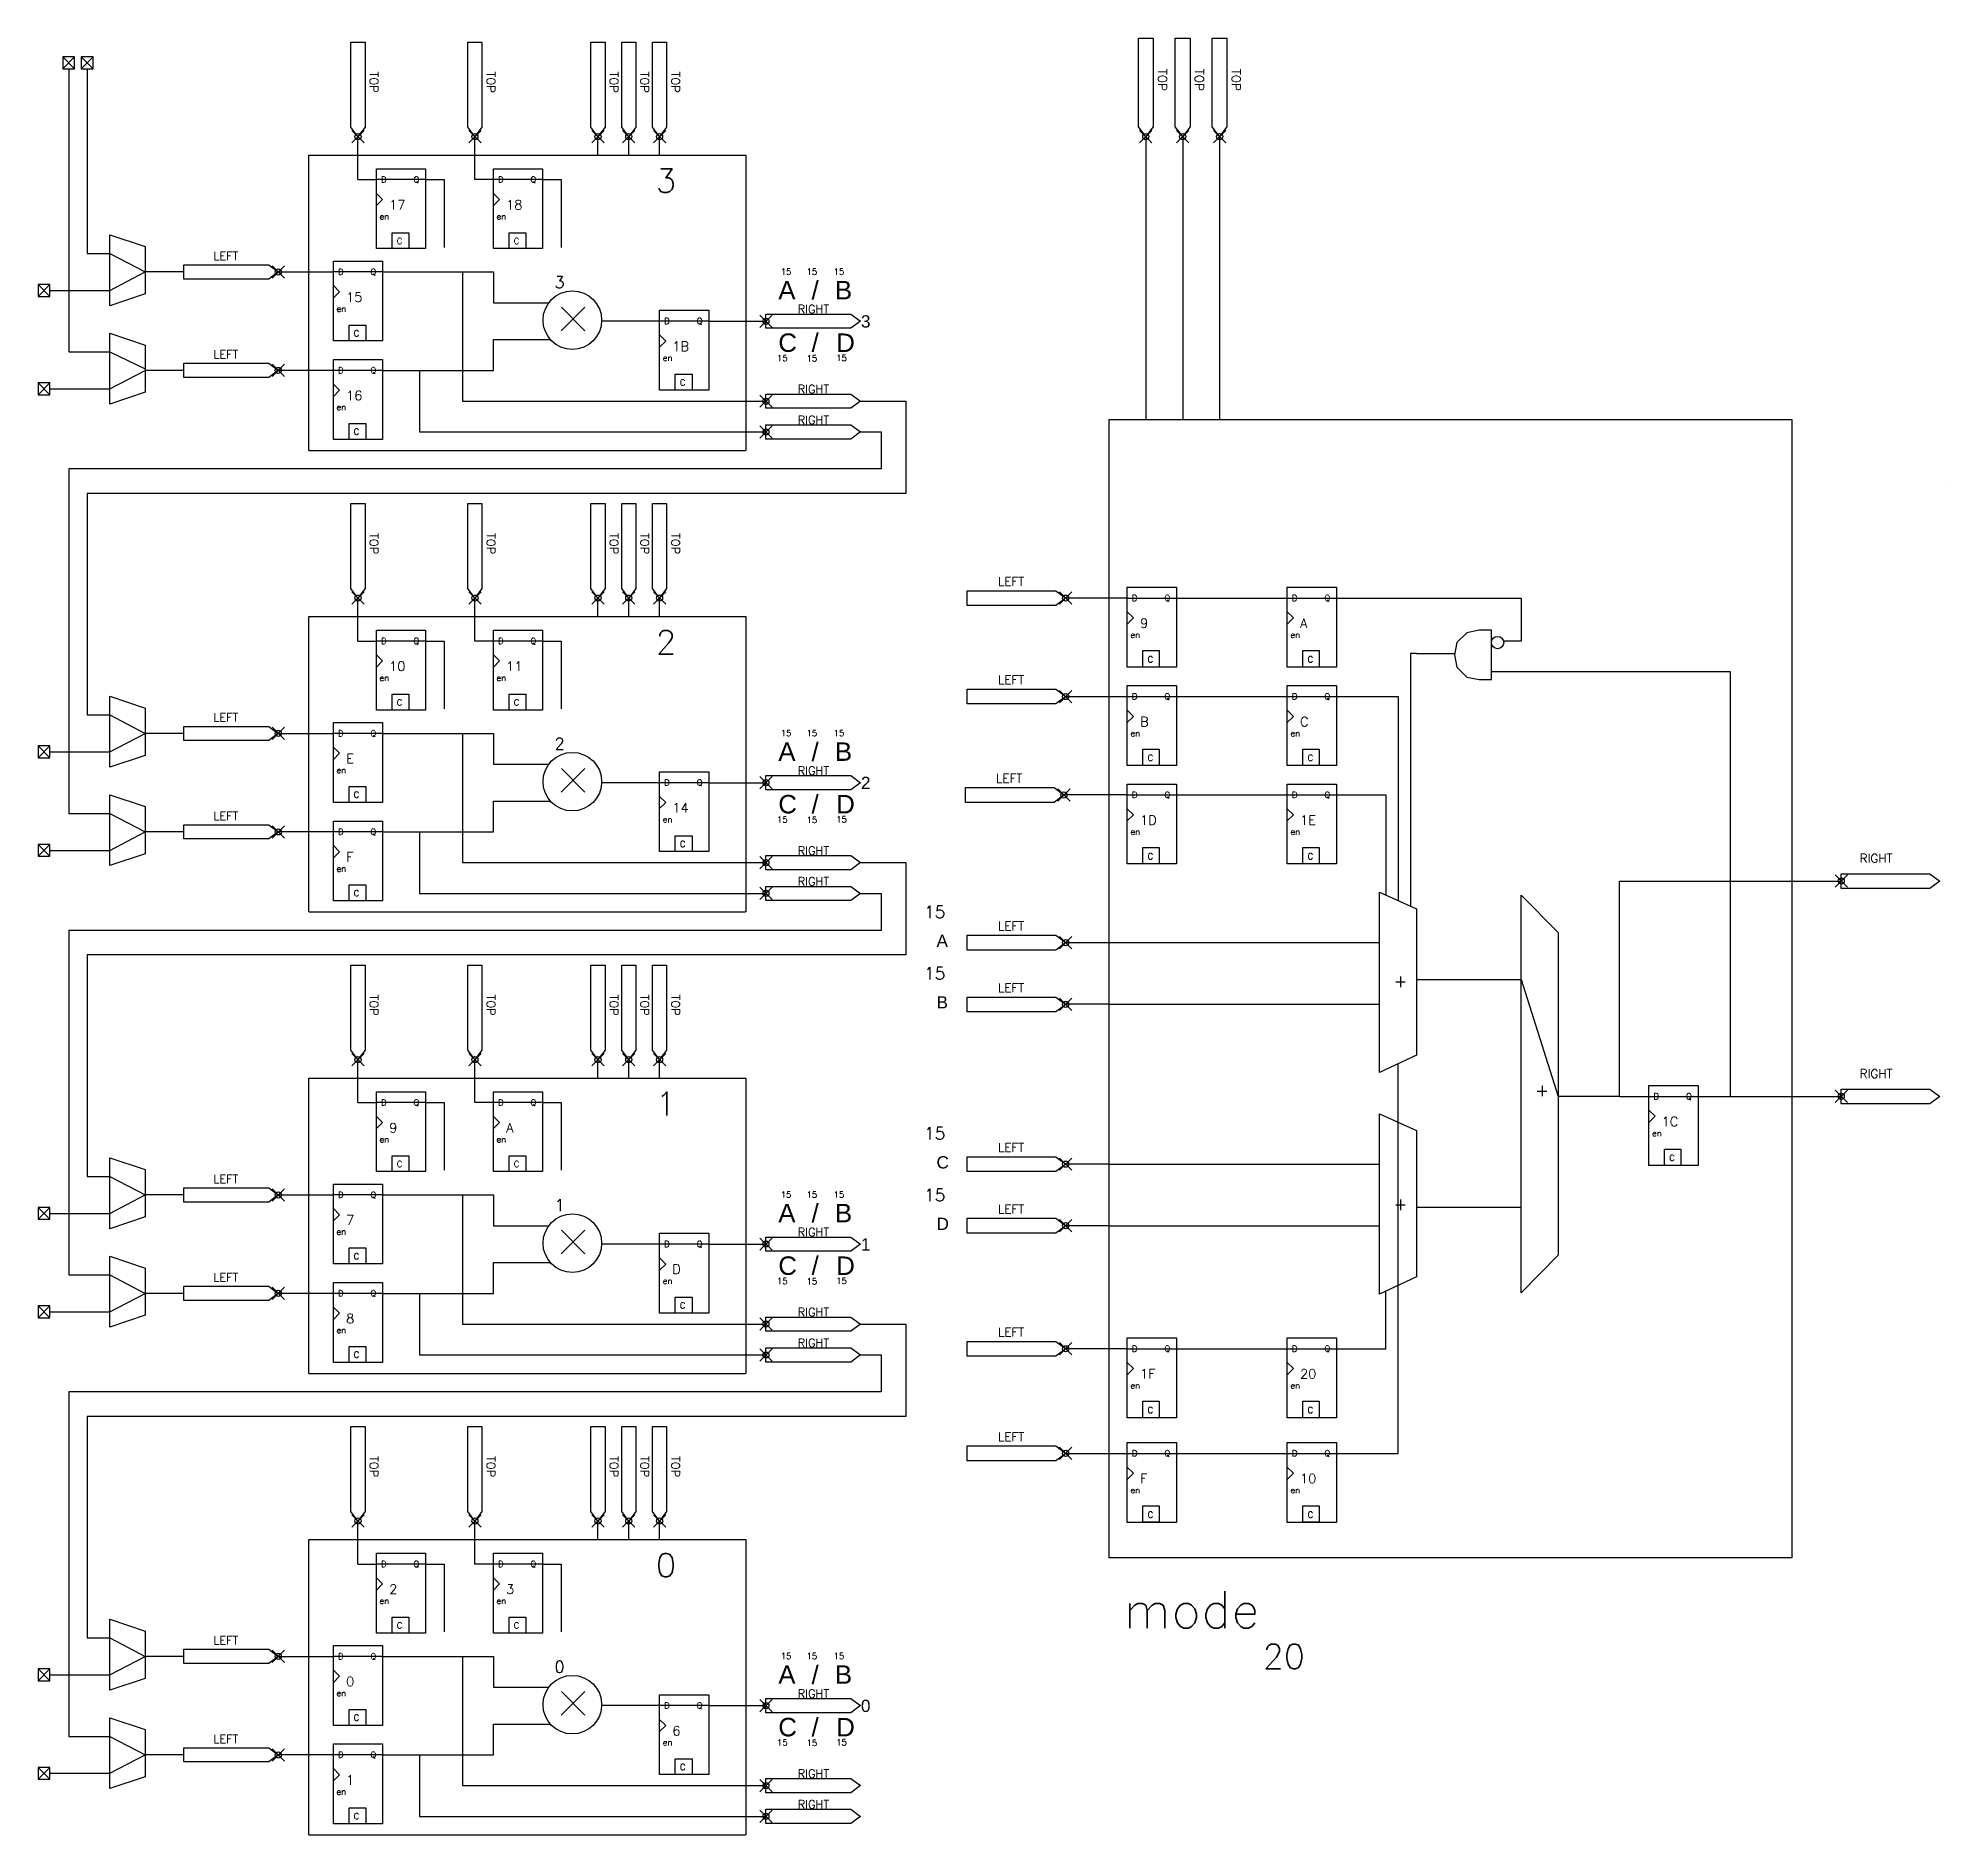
# Model space of a CAD drawing. Extents: x 5 to 1555, y -1465 to -5.
import ezdxf

# ---------------------------------------------------------------- set-up
doc = ezdxf.new("R2010")
doc.units = 0
doc.header["$MEASUREMENT"] = 0
doc.header["$PDMODE"] = 35
doc.header["$PDSIZE"] = 5
for name, color, linetype in [('DETAIL_MEDIUM', 182, 'CONTINUOUS'), ('PORTS', 248, 'CONTINUOUS'), ('SIMPLE', 162, 'CONTINUOUS')]:
    doc.layers.add(name, color=color, linetype=linetype)
doc.styles.add('ARIAL', font='')
doc.styles.add('SIMPLEX', font='simplex')
doc.styles.get("Standard").update_dxf_attribs({"font": 'txt.shx'})
doc.styles.get('ARIAL').set_extended_font_data('Arial')

# ---------------------------------------------------------------- blocks, each defined once
blk = doc.blocks.new('YGR_DSP_OUT_2ND_ADDER')
at = {"layer": 'DETAIL_MEDIUM', "linetype": 'CONTINUOUS'}
blk.add_lwpolyline([(1094.766516, -576.85269), (1124.766516, -607.357484), (1124.766516, -869.50806), (1094.766516, -900.012854), (1094.766516, -576.85269)], close=True, dxfattribs=at)
at = {"layer": 'DETAIL_MEDIUM', "linetype": 'CONTINUOUS', "style": 'SIMPLEX'}
blk.add_text('+', height=10, dxfattribs=at).set_placement((1106.146213, -740.330027))
blk = doc.blocks.new('YGR_DSP_MULT_CIRCLE')
at = {"layer": 'SIMPLE', "linetype": 'CONTINUOUS'}
blk.add_line((515.032, -1355), (467.848294, -1355), dxfattribs=at)
blk.add_circle((444.175322, -1354.195805), 23.793739, dxfattribs=at)
blk = doc.blocks.new('YGR_DSP_MULT_WIRE')
at = {"layer": 'SIMPLE', "linetype": 'CONTINUOUS'}
for p, q in [((456.206613, -219.782931), (436.988593, -239.000951)), ((437.217379, -219.782931), (456.206613, -239.000951))]:
    blk.add_line(p, q, dxfattribs=at)
blk = doc.blocks.new('YGR_DSP_MULT_BLOCK')
at = {"layer": 'SIMPLE', "linetype": 'CONTINUOUS'}
for name, p in [('YGR_DSP_MULT_CIRCLE', (0, 0)), ('YGR_DSP_MULT_WIRE', (-1.946955, -1123.835416))]:
    blk.add_blockref(name, p, dxfattribs=at)
at = {"layer": 'SIMPLE', "linetype": 'CONTINUOUS', "style": 'SIMPLEX'}
blk.add_attdef('index', (429.68475, -1328.141917), '', height=9.6, dxfattribs=at)
blk = doc.blocks.new('YGR_DSP_OUT_CLK_PORT')
at = {"layer": 'PORTS', "linetype": 'CONTINUOUS'}
blk.add_lwpolyline([(905, -85), (899, -77), (899, -5), (911, -5), (911, -77), (905, -85)], close=True, dxfattribs=at)
blk.add_point((905, -85), dxfattribs=at)
at = {"layer": 'PORTS', "linetype": 'CONTINUOUS', "style": 'SIMPLEX'}
blk.add_attdef('SIDE', (915, -30), '', height=7.07, rotation=270, dxfattribs=at)
blk = doc.blocks.new('YGR_DSP_OUT_ENA_PORT')
at = {"layer": 'PORTS', "linetype": 'CONTINUOUS'}
blk.add_lwpolyline([(935, -85), (929, -77), (929, -5), (941, -5), (941, -77), (935, -85)], close=True, dxfattribs=at)
blk.add_point((935, -85), dxfattribs=at)
at = {"layer": 'PORTS', "linetype": 'CONTINUOUS', "style": 'SIMPLEX'}
blk.add_attdef('SIDE', (945, -30), '', height=7.07, rotation=270, dxfattribs=at)
blk = doc.blocks.new('YGR_DSP_OUT_CLR_PORT')
at = {"layer": 'PORTS', "linetype": 'CONTINUOUS'}
blk.add_lwpolyline([(965, -85), (959, -77), (959, -5), (971, -5), (971, -77), (965, -85)], close=True, dxfattribs=at)
blk.add_point((965, -85), dxfattribs=at)
at = {"layer": 'PORTS', "linetype": 'CONTINUOUS', "style": 'SIMPLEX'}
blk.add_attdef('SIDE', (975, -30), '', height=7.07, rotation=270, dxfattribs=at)
blk = doc.blocks.new('YGR_DSP_OUT_ZERO_ACC_WIRE')
at = {"layer": 'SIMPLE', "linetype": 'CONTINUOUS'}
for p, q in [((875, -435), (840, -435)), ((890.032, -435), (875, -435)), ((930, -435), (1020, -435)), ((1059.968, -435), (1210, -435)), ((1210, -435), (1210, -470)), ((1210, -470), (1195.889623, -470))]:
    blk.add_line(p, q, dxfattribs=at)
blk = doc.blocks.new('YGR_DSP_OUT_ZERO_ACC_PORT')
at = {"layer": 'PORTS', "linetype": 'CONTINUOUS'}
blk.add_lwpolyline([(840, -435), (832, -441), (760, -441), (760, -429), (832, -429), (840, -435)], close=True, dxfattribs=at)
blk.add_point((840, -435), dxfattribs=at)
at = {"layer": 'PORTS', "linetype": 'CONTINUOUS', "style": 'SIMPLEX'}
blk.add_attdef('SIDE', (785, -425), '', height=7.07, dxfattribs=at)
blk = doc.blocks.new('YGR_DSP_OUT_DATAA_PORT')
at = {"layer": 'PORTS', "linetype": 'CONTINUOUS'}
blk.add_lwpolyline([(840, -625), (832, -631), (760, -631), (760, -619), (832, -619), (840, -625)], close=True, dxfattribs=at)
blk.add_point((840, -625), dxfattribs=at)
at = {"layer": 'PORTS', "linetype": 'CONTINUOUS', "style": 'SIMPLEX'}
blk.add_attdef('SIDE', (785, -615), '', height=7.07, dxfattribs=at)
blk = doc.blocks.new('YGR_DSP_OUT_DATAB_PORT')
at = {"layer": 'PORTS', "linetype": 'CONTINUOUS'}
blk.add_lwpolyline([(840, -675.208155), (832, -681.208155), (760, -681.208155), (760, -669.208155), (832, -669.208155), (840, -675.208155)], close=True, dxfattribs=at)
blk.add_point((840, -675.208155), dxfattribs=at)
at = {"layer": 'PORTS', "linetype": 'CONTINUOUS', "style": 'SIMPLEX'}
blk.add_attdef('SIDE', (785, -665.208155), '', height=7.071068, dxfattribs=at)
blk = doc.blocks.new('YGR_DSP_OUT_BYPASS_2ND_ADDER')
at = {"layer": 'SIMPLE', "linetype": 'CONTINUOUS'}
blk.add_line((1096.155075, -655), (1126.197905, -750), dxfattribs=at)
blk = doc.blocks.new('YGR_DSP_OUT_DATAC_PORT')
at = {"layer": 'PORTS', "linetype": 'CONTINUOUS'}
blk.add_lwpolyline([(840, -805), (832, -811), (760, -811), (760, -799), (832, -799), (840, -805)], close=True, dxfattribs=at)
blk.add_point((840, -805), dxfattribs=at)
at = {"layer": 'PORTS', "linetype": 'CONTINUOUS', "style": 'SIMPLEX'}
blk.add_attdef('SIDE', (785, -795), '', height=7.07, dxfattribs=at)
blk = doc.blocks.new('YGR_DSP_OUT_DATAD_PORT')
at = {"layer": 'PORTS', "linetype": 'CONTINUOUS'}
blk.add_lwpolyline([(840, -855), (832, -861), (760, -861), (760, -849), (832, -849), (840, -855)], close=True, dxfattribs=at)
blk.add_point((840, -855), dxfattribs=at)
at = {"layer": 'PORTS', "linetype": 'CONTINUOUS', "style": 'SIMPLEX'}
blk.add_attdef('SIDE', (785, -845), '', height=7.07, dxfattribs=at)
blk = doc.blocks.new('YGR_DSP_OUT_OVERFLOW_PORT')
at = {"layer": 'PORTS', "linetype": 'CONTINUOUS'}
blk.add_lwpolyline([(1967.751804, -575), (1959.751804, -581), (1887.751804, -581), (1887.751804, -569), (1959.751804, -569), (1967.751804, -575)], close=True, dxfattribs=at)
blk.add_point((1887.751804, -575), dxfattribs=at)
at = {"layer": 'PORTS', "linetype": 'CONTINUOUS', "style": 'SIMPLEX'}
blk.add_attdef('SIDE', (1902.751804, -560), '', height=7.071068, dxfattribs=at)
blk = doc.blocks.new('YGR_DSP_OUT_DATA_OUT_PORT')
at = {"layer": 'PORTS', "linetype": 'CONTINUOUS'}
blk.add_lwpolyline([(1967.751804, -775), (1959.751804, -781), (1887.751804, -781), (1887.751804, -769), (1959.751804, -769), (1967.751804, -775)], close=True, dxfattribs=at)
blk.add_point((1887.751804, -775), dxfattribs=at)
at = {"layer": 'PORTS', "linetype": 'CONTINUOUS', "style": 'SIMPLEX'}
blk.add_attdef('SIDE', (1902.751804, -760), '', height=7.071068, dxfattribs=at)
blk = doc.blocks.new('YGR_DSP_OUT_MODE_STR')
at = {"layer": 'DETAIL_MEDIUM', "style": 'SIMPLEX'}
blk.add_text('mode', height=30, dxfattribs=at).set_placement((887, -1417))
blk.add_attdef('font', (1000, -1450), '', height=20, dxfattribs=at)
blk = doc.blocks.new('YGR_DSP_OUT_REG_BLOCK')
at = {"layer": 'DETAIL_MEDIUM', "linetype": 'CONTINUOUS'}
blk.add_lwpolyline([(890.032, -216.166761), (929.968, -216.166761), (929.968, -281.062761), (890.032, -281.062761)], close=True, dxfattribs=at)
blk = doc.blocks.new('YGR_DSP_OUT_REG_CLR_TEXT')
at = {"layer": 'DETAIL_MEDIUM', "linetype": 'CONTINUOUS'}
blk.add_lwpolyline([(910.047983, -257.12157), (923.290954, -257.12157), (923.290954, -270.479685), (910.047983, -270.479685)], close=True, dxfattribs=at)
at = {"layer": 'DETAIL_MEDIUM'}
blk.add_text('C', height=4.992, dxfattribs=at).set_placement((913.939277, -266.753206))
blk = doc.blocks.new('YGR_DSP_OUT_REG_ENA_TEXT')
at = {"layer": 'DETAIL_MEDIUM'}
blk.add_text('en', height=4.992, dxfattribs=at).set_placement((899.952764, -246.785206))
blk = doc.blocks.new('YGR_DSP_OUT_REG_CLK_TEXT')
at = {"layer": 'DETAIL_MEDIUM'}
for p, q in [((897.456764, -225.569206), (902.448764, -230.561206)), ((902.448764, -230.561206), (897.456764, -235.553206))]:
    blk.add_line(p, q, dxfattribs=at)
blk = doc.blocks.new('YGR_DSP_OUT_REG_TEXT')
at = {"layer": 'DETAIL_MEDIUM'}
for s, p in [('D', (901.200764, -216.833206)), ('Q', (927.572785, -216.833206))]:
    blk.add_text(s, height=4.992, dxfattribs=at).set_placement(p)
blk = doc.blocks.new('YGR_DSP_OUT_BYPASS_REG')
at = {"layer": 'SIMPLE', "linetype": 'CONTINUOUS'}
blk.add_line((890.032, -225), (930, -225), dxfattribs=at)
blk = doc.blocks.new('YGR_DSP_OUT_REG')
at = {"layer": 'DETAIL_MEDIUM', "linetype": 'CONTINUOUS'}
for name, p in [('YGR_DSP_OUT_REG_BLOCK', (0, 0)), ('YGR_DSP_OUT_REG_CLR_TEXT', (-7.424764, -10.565555))]:
    blk.add_blockref(name, p, dxfattribs=at)
at = {"layer": 'DETAIL_MEDIUM'}
for name in ['YGR_DSP_OUT_REG_TEXT', 'YGR_DSP_OUT_REG_CLK_TEXT', 'YGR_DSP_OUT_REG_ENA_TEXT']:
    blk.add_blockref(name, (-7.424764, -10.565555), dxfattribs=at)
at = {"layer": 'SIMPLE', "linetype": 'CONTINUOUS'}
blk.add_blockref('YGR_DSP_OUT_BYPASS_REG', (0, 0), dxfattribs=at)
at = {"layer": 'SIMPLE', "linetype": 'CONTINUOUS', "style": 'SIMPLEX'}
blk.add_attdef('index', (900.383868, -249.245981), '', height=7.68, dxfattribs=at)
blk = doc.blocks.new('YGR_DSP_MULT_REG_BLOCK')
at = {"layer": 'DETAIL_MEDIUM', "linetype": 'CONTINUOUS'}
blk.add_lwpolyline([(245.032, -1311.166761), (284.968, -1311.166761), (284.968, -1376.062761), (245.032, -1376.062761)], close=True, dxfattribs=at)
blk = doc.blocks.new('YGR_DSP_MULT_REG_CLR_TEXT')
at = {"layer": 'DETAIL_MEDIUM', "linetype": 'CONTINUOUS'}
blk.add_lwpolyline([(266.03089, -233.664049), (279.664856, -233.664049), (279.664856, -246.614393), (266.03089, -246.614393)], close=True, dxfattribs=at)
at = {"layer": 'DETAIL_MEDIUM'}
blk.add_text('C', height=4.992, dxfattribs=at).set_placement((269.77489, -242.870393))
blk = doc.blocks.new('YGR_DSP_MULT_REG_ENA_TEXT')
at = {"layer": 'DETAIL_MEDIUM'}
blk.add_text('en', height=4.992, dxfattribs=at).set_placement((255.788377, -222.902393))
blk = doc.blocks.new('YGR_DSP_MULT_BYPASS_REG')
at = {"layer": 'SIMPLE', "linetype": 'CONTINUOUS'}
blk.add_line((290, -1315), (250, -1315), dxfattribs=at)
blk = doc.blocks.new('YGR_DSP_MULT_REG_TEXT')
at = {"layer": 'DETAIL_MEDIUM'}
for s, p in [('D', (257.036377, -192.950393)), ('Q', (283.408398, -192.950393))]:
    blk.add_text(s, height=4.992, dxfattribs=at).set_placement(p)
blk = doc.blocks.new('YGR_DSP_MULT_REG_CLK_TEXT')
at = {"layer": 'DETAIL_MEDIUM'}
for p, q in [((253.292377, -201.686393), (258.284377, -206.678393)), ((258.284377, -206.678393), (253.292377, -211.670393))]:
    blk.add_line(p, q, dxfattribs=at)
blk = doc.blocks.new('YGR_DSP_MULT_REG')
at = {"layer": 'DETAIL_MEDIUM', "linetype": 'CONTINUOUS'}
for name, p in [('YGR_DSP_MULT_REG_BLOCK', (0, 0)), ('YGR_DSP_MULT_REG_CLR_TEXT', (-8.260377, -1129.448368))]:
    blk.add_blockref(name, p, dxfattribs=at)
at = {"layer": 'DETAIL_MEDIUM'}
for name in ['YGR_DSP_MULT_REG_CLK_TEXT', 'YGR_DSP_MULT_REG_TEXT', 'YGR_DSP_MULT_REG_ENA_TEXT']:
    blk.add_blockref(name, (-8.260377, -1129.448368), dxfattribs=at)
at = {"layer": 'SIMPLE', "linetype": 'CONTINUOUS'}
blk.add_blockref('YGR_DSP_MULT_BYPASS_REG', (-5, -5), dxfattribs=at)
at = {"layer": 'SIMPLE', "linetype": 'CONTINUOUS', "style": 'SIMPLEX'}
blk.add_attdef('index', (255.383868, -1344.245981), '', height=7.68, dxfattribs=at)
blk = doc.blocks.new('YGR_DSP_OUT_DATAA_TEXT')
at = {"layer": 'DETAIL_MEDIUM', "style": 'ARIAL'}
blk.add_text('A', height=10, dxfattribs=at).set_placement((740, -628.5))
at = {"layer": 'DETAIL_MEDIUM', "style": 'SIMPLEX'}
blk.add_attdef('font', (730, -604.967135), '', height=10, dxfattribs=at)
blk = doc.blocks.new('YGR_DSP_OUT_DATAB_TEXT')
at = {"layer": 'DETAIL_MEDIUM', "style": 'ARIAL'}
blk.add_text('B', height=10, dxfattribs=at).set_placement((740, -678.5))
at = {"layer": 'DETAIL_MEDIUM', "style": 'SIMPLEX'}
blk.add_attdef('font', (730, -654.967135), '', height=10, dxfattribs=at)
blk = doc.blocks.new('YGR_DSP_OUT_DATAC_TEXT')
at = {"layer": 'DETAIL_MEDIUM', "style": 'ARIAL'}
blk.add_text('C', height=10, dxfattribs=at).set_placement((740, -808.5))
at = {"layer": 'DETAIL_MEDIUM', "style": 'SIMPLEX'}
blk.add_attdef('font', (730, -784.967135), '', height=10, dxfattribs=at)
blk = doc.blocks.new('YGR_DSP_OUT_DATAD_TEXT')
at = {"layer": 'DETAIL_MEDIUM', "style": 'ARIAL'}
blk.add_text('D', height=10, dxfattribs=at).set_placement((740, -858.5))
at = {"layer": 'DETAIL_MEDIUM', "style": 'SIMPLEX'}
blk.add_attdef('font', (730, -834.967135), '', height=10, dxfattribs=at)
blk = doc.blocks.new('YGR_DSP_MULT_TO_OUT_TEXT5')
at = {"layer": 'DETAIL_MEDIUM', "style": 'ARIAL'}
blk.add_text('D', height=15, dxfattribs=at).set_placement((655, -260))
at = {"layer": 'DETAIL_MEDIUM', "style": 'SIMPLEX'}
blk.add_attdef('font', (655, -267.327647), '', height=5, dxfattribs=at)
blk = doc.blocks.new('YGR_DSP_MULT_TO_OUT_TEXT4')
at = {"layer": 'DETAIL_MEDIUM', "style": 'ARIAL'}
blk.add_text('/', height=15, dxfattribs=at).set_placement((633.5, -259.946862))
at = {"layer": 'DETAIL_MEDIUM', "style": 'SIMPLEX'}
blk.add_attdef('font', (629.5, -267.736259), '', height=5, dxfattribs=at)
blk = doc.blocks.new('YGR_DSP_MULT_TO_OUT_TEXT3')
at = {"layer": 'DETAIL_MEDIUM', "style": 'ARIAL'}
blk.add_text('C', height=15, dxfattribs=at).set_placement((606.5, -259.946862))
at = {"layer": 'DETAIL_MEDIUM', "style": 'SIMPLEX'}
blk.add_attdef('font', (605.5, -267.483567), '', height=5, dxfattribs=at)
blk = doc.blocks.new('YGR_DSP_MULT_TO_OUT_TEXT0')
at = {"layer": 'DETAIL_MEDIUM', "style": 'ARIAL'}
blk.add_text('A', height=15, dxfattribs=at).set_placement((606.5, -219.516432))
at = {"layer": 'DETAIL_MEDIUM', "style": 'SIMPLEX'}
blk.add_attdef('font', (608.5, -199.483567), '', height=5, dxfattribs=at)
blk = doc.blocks.new('YGR_DSP_MULT_TO_OUT_TEXT1')
at = {"layer": 'DETAIL_MEDIUM', "style": 'ARIAL'}
blk.add_text('/', height=15, dxfattribs=at).set_placement((633.5, -219.674871))
at = {"layer": 'DETAIL_MEDIUM', "style": 'SIMPLEX'}
blk.add_attdef('font', (629.5, -199.483567), '', height=5, dxfattribs=at)
blk = doc.blocks.new('YGR_DSP_MULT_TO_OUT_TEXT2')
at = {"layer": 'DETAIL_MEDIUM', "style": 'ARIAL'}
blk.add_text('B', height=15, dxfattribs=at).set_placement((652.5, -219.516432))
at = {"layer": 'DETAIL_MEDIUM', "style": 'SIMPLEX'}
blk.add_attdef('font', (651.5, -199.483567), '', height=5, dxfattribs=at)
blk = doc.blocks.new('YGR_DSP_MULT_TO_OUT_TEXT')
at = {"layer": 'DETAIL_MEDIUM'}
for name, p in [('YGR_DSP_MULT_TO_OUT_TEXT0', (0, -1122.738779)), ('YGR_DSP_MULT_TO_OUT_TEXT1', (0, -1122.738779)), ('YGR_DSP_MULT_TO_OUT_TEXT2', (0, -1122.738779)), ('YGR_DSP_MULT_TO_OUT_TEXT3', (0, -1125)), ('YGR_DSP_MULT_TO_OUT_TEXT4', (0, -1125)), ('YGR_DSP_MULT_TO_OUT_TEXT5', (-1.438959, -1125))]:
    blk.add_blockref(name, p, dxfattribs=at).add_auto_attribs({'font': '15'})
at = {"layer": 'DETAIL_MEDIUM', "style": 'ARIAL'}
blk.add_attdef('index', (673.616573, -1365.173289), '', height=10, dxfattribs=at)
blk = doc.blocks.new('YGR_DSP_MULT_SCANIN_EXT_WIRE')
at = {"layer": 'SIMPLE', "linetype": 'CONTINUOUS'}
for p, q in [((49.804505, -20.195495), (40.195495, -20.195495)), ((40.195495, -20.195495), (40.195495, -29.804505)), ((49.804505, -29.804505), (40.195495, -20.195495)), ((49.804505, -20.195495), (40.195495, -29.804505)), ((49.804505, -20.195495), (40.195495, -20.195495)), ((40.195495, -20.195495), (40.195495, -29.804505)), ((49.804505, -29.804505), (40.195495, -20.195495)), ((49.804505, -20.195495), (40.195495, -29.804505)), ((40.195495, -29.804505), (49.804505, -29.804505)), ((40.195495, -29.804505), (49.804505, -29.804505)), ((45, -29.804505), (45, -180)), ((49.804505, -29.804505), (49.804505, -20.195495)), ((49.804505, -29.804505), (49.804505, -20.195495)), ((45, -180), (63.403673, -180)), ((63.403673, -180), (92.203673, -195.024238))]:
    blk.add_line(p, q, dxfattribs=at)
blk = doc.blocks.new('YGR_DSP_MULT_SCANIN_B_EXT_WIRE')
at = {"layer": 'SIMPLE', "linetype": 'CONTINUOUS'}
for p, q in [((34.804505, -20.195495), (25.195495, -20.195495)), ((25.195495, -20.195495), (25.195495, -29.804505)), ((34.804505, -29.804505), (25.195495, -20.195495)), ((34.804505, -20.195495), (25.195495, -29.804505)), ((34.804505, -20.195495), (25.195495, -20.195495)), ((25.195495, -20.195495), (25.195495, -29.804505)), ((34.804505, -29.804505), (25.195495, -20.195495)), ((34.804505, -20.195495), (25.195495, -29.804505)), ((25.195495, -29.804505), (34.804505, -29.804505)), ((25.195495, -29.804505), (34.804505, -29.804505)), ((30, -29.804505), (30, -260)), ((34.804505, -29.804505), (34.804505, -20.195495)), ((34.804505, -29.804505), (34.804505, -20.195495)), ((30, -260), (63.403673, -260)), ((63.403673, -260), (92.203673, -273.602803))]:
    blk.add_line(p, q, dxfattribs=at)
blk = doc.blocks.new('YGR_DSP_MULT_SCANOUT_EXT_WIRE1')
at = {"layer": 'SIMPLE', "linetype": 'CONTINUOUS'}
for p, q in [((673.206402, -300), (710, -300)), ((710, -300), (710, -375)), ((710, -375), (45, -375)), ((45, -375), (45, -555)), ((45, -555), (63.403673, -555)), ((63.403673, -555), (92.203673, -570.024238))]:
    blk.add_line(p, q, dxfattribs=at)
blk = doc.blocks.new('YGR_DSP_MULT_SCANOUTB_EXT_WIRE1')
at = {"layer": 'SIMPLE', "linetype": 'CONTINUOUS'}
for p, q in [((673.206402, -325), (690, -325)), ((690, -325), (690, -355)), ((690, -355), (30, -355)), ((30, -355), (30, -635)), ((30, -635), (63.403673, -635)), ((63.403673, -635), (92.203673, -650))]:
    blk.add_line(p, q, dxfattribs=at)
blk = doc.blocks.new('YGR_DSP_MULT_SCANOUT_EXT_WIRE2')
at = {"layer": 'SIMPLE', "linetype": 'CONTINUOUS'}
for p, q in [((673.206402, -675), (710, -675)), ((710, -675), (710, -750)), ((710, -750), (45, -750)), ((45, -750), (45, -930)), ((45, -930), (63.403673, -930)), ((63.403673, -930), (92.203673, -945.024238))]:
    blk.add_line(p, q, dxfattribs=at)
blk = doc.blocks.new('YGR_DSP_MULT_SCANOUTB_EXT_WIRE2')
at = {"layer": 'SIMPLE', "linetype": 'CONTINUOUS'}
for p, q in [((673.206402, -700), (690, -700)), ((690, -700), (690, -730)), ((690, -730), (30, -730)), ((30, -730), (30, -1010)), ((30, -1010), (63.403673, -1010)), ((63.403673, -1010), (92.203673, -1025))]:
    blk.add_line(p, q, dxfattribs=at)
blk = doc.blocks.new('YGR_DSP_MULT_SCANOUT_EXT_WIRE3')
at = {"layer": 'SIMPLE', "linetype": 'CONTINUOUS'}
for p, q in [((673.206402, -1050), (710, -1050)), ((710, -1050), (710, -1125)), ((710, -1125), (45, -1125)), ((45, -1125), (45, -1305)), ((45, -1305), (63.403673, -1305)), ((63.403673, -1305), (92.203673, -1320.024238))]:
    blk.add_line(p, q, dxfattribs=at)
blk = doc.blocks.new('YGR_DSP_MULT_SCANOUTB_EXT_WIRE3')
at = {"layer": 'SIMPLE', "linetype": 'CONTINUOUS'}
for p, q in [((673.206402, -1075), (690, -1075)), ((690, -1075), (690, -1105)), ((690, -1105), (30, -1105)), ((30, -1105), (30, -1385)), ((30, -1385), (63.403673, -1385)), ((63.403673, -1385), (92.203673, -1400))]:
    blk.add_line(p, q, dxfattribs=at)
blk = doc.blocks.new('YGR_DSP_OUT_ZERO_ACC_ADD_GATE')
at = {"layer": 'DETAIL_MEDIUM'}
blk.add_lwpolyline([(1185.851293, -371.181064), (1175.851293, -371.181064), (1165.851293, -373.181064), (1157.851293, -381.181064), (1155.851293, -391.181064), (1157.851293, -401.181064), (1165.851293, -409.181064), (1175.851293, -411.181064), (1185.851293, -411.181064), (1185.851293, -371.181064)], close=True, dxfattribs=at)
at = {"layer": 'SIMPLE', "linetype": 'CONTINUOUS'}
for p, q in [((1120, -390), (1120, -595)), ((1125, -390), (1155.851293, -390))]:
    blk.add_line(p, q, dxfattribs=at)
blk.add_circle((1190.851293, -381.181064), 5, dxfattribs=at)
blk = doc.blocks.new('YGR_DSP_OUT_DATAA_WIRE')
at = {"layer": 'SIMPLE', "linetype": 'CONTINUOUS'}
for p, q in [((840, -625), (875, -625)), ((875, -625), (1095, -625))]:
    blk.add_line(p, q, dxfattribs=at)
blk = doc.blocks.new('YGR_DSP_OUT_DATAB_WIRE')
at = {"layer": 'SIMPLE', "linetype": 'CONTINUOUS'}
for q in [(840, -675), (1095, -675)]:
    blk.add_line((875, -675), q, dxfattribs=at)
blk = doc.blocks.new('YGR_DSP_OUT_DATAC_WIRE')
at = {"layer": 'SIMPLE', "linetype": 'CONTINUOUS'}
for q in [(840, -805), (1095, -805)]:
    blk.add_line((875, -805), q, dxfattribs=at)
blk = doc.blocks.new('YGR_DSP_OUT_DATAD_WIRE')
at = {"layer": 'SIMPLE', "linetype": 'CONTINUOUS'}
for q in [(840, -855), (1095, -855)]:
    blk.add_line((875, -855), q, dxfattribs=at)
blk = doc.blocks.new('YGR_DSP_OUT_2ND_ADDER_WIRE')
at = {"layer": 'SIMPLE', "linetype": 'CONTINUOUS'}
blk.add_line((1370, -750), (1320, -750), dxfattribs=at)
blk = doc.blocks.new('YGR_DSP_OUT_SIGNA_PORT')
at = {"layer": 'PORTS', "linetype": 'CONTINUOUS'}
blk.add_lwpolyline([(840, -425), (832, -431), (760, -431), (760, -419), (832, -419), (840, -425)], close=True, dxfattribs=at)
blk.add_point((840, -425), dxfattribs=at)
at = {"layer": 'PORTS', "linetype": 'CONTINUOUS', "style": 'SIMPLEX'}
blk.add_attdef('SIDE', (785, -415), '', height=7.07, dxfattribs=at)
blk = doc.blocks.new('YGR_DSP_OUT_ADD_NSUB_0_PORT')
at = {"layer": 'PORTS', "linetype": 'CONTINUOUS'}
blk.add_lwpolyline([(838.470053, -505), (830.470053, -511), (758.470053, -511), (758.470053, -499), (830.470053, -499), (838.470053, -505)], close=True, dxfattribs=at)
blk.add_point((838.470053, -505), dxfattribs=at)
at = {"layer": 'PORTS', "linetype": 'CONTINUOUS', "style": 'SIMPLEX'}
blk.add_attdef('SIDE', (783.470053, -495), '', height=7.071068, dxfattribs=at)
blk = doc.blocks.new('YGR_DSP_OUT_ADD_NSUB_0_WIRE')
at = {"layer": 'SIMPLE', "linetype": 'CONTINUOUS'}
for p, q in [((875, -505), (838.470053, -505)), ((890.032, -505), (875, -505)), ((930, -505), (1020.016, -505)), ((1059.984, -505), (1100, -505)), ((1100, -505), (1100, -586.839657))]:
    blk.add_line(p, q, dxfattribs=at)
blk = doc.blocks.new('YGR_DSP_OUT_SIGNA_WIRE0')
at = {"layer": 'SIMPLE', "linetype": 'CONTINUOUS'}
for p, q in [((840, -425), (875, -425)), ((875, -425), (890.032, -425)), ((930, -425), (1020.016, -425)), ((1059.984, -425), (1110, -425)), ((1110, -425), (1110, -590.698179))]:
    blk.add_line(p, q, dxfattribs=at)
blk = doc.blocks.new('YGR_DSP_OUT_ADD_NSUB_1_PORT')
at = {"layer": 'PORTS', "linetype": 'CONTINUOUS'}
blk.add_lwpolyline([(840, -955), (832, -961), (760, -961), (760, -949), (832, -949), (840, -955)], close=True, dxfattribs=at)
blk.add_point((840, -955), dxfattribs=at)
at = {"layer": 'PORTS', "linetype": 'CONTINUOUS', "style": 'SIMPLEX'}
blk.add_attdef('SIDE', (785, -945), '', height=7.07, dxfattribs=at)
blk = doc.blocks.new('YGR_DSP_OUT_ADD_NSUB_1_WIRE')
at = {"layer": 'SIMPLE', "linetype": 'CONTINUOUS'}
for p, q in [((1100, -955), (1100, -908.766103)), ((875, -955), (840, -955)), ((890.016, -955), (875, -955)), ((930, -955), (1020.016, -955)), ((1059.984, -955), (1100, -955))]:
    blk.add_line(p, q, dxfattribs=at)
blk = doc.blocks.new('YGR_DSP_OUT_SIGNB_PORT')
at = {"layer": 'PORTS', "linetype": 'CONTINUOUS'}
blk.add_lwpolyline([(840, -1040), (832, -1046), (760, -1046), (760, -1034), (832, -1034), (840, -1040)], close=True, dxfattribs=at)
blk.add_point((840, -1040), dxfattribs=at)
at = {"layer": 'PORTS', "linetype": 'CONTINUOUS', "style": 'SIMPLEX'}
blk.add_attdef('SIDE', (785, -1030), '', height=7.07, dxfattribs=at)
blk = doc.blocks.new('YGR_DSP_OUT_1ST_ADDER_UNIT_0')
at = {"layer": 'DETAIL_MEDIUM', "linetype": 'CONTINUOUS'}
blk.add_lwpolyline([(1095, -583.956767), (1125, -597.43959), (1125, -716.304633), (1095, -730.533419), (1095, -583.956767)], close=True, dxfattribs=at)
at = {"layer": 'SIMPLE', "linetype": 'CONTINUOUS'}
blk.add_line((1125, -655), (1210, -655), dxfattribs=at)
at = {"layer": 'DETAIL_MEDIUM', "linetype": 'CONTINUOUS', "style": 'SIMPLEX'}
blk.add_text('+', height=10, dxfattribs=at).set_placement((1106.379698, -661.202533))
blk = doc.blocks.new('YGR_DSP_OUT_1ST_ADDER_UNIT_1')
at = {"layer": 'DETAIL_MEDIUM', "linetype": 'CONTINUOUS'}
blk.add_lwpolyline([(1095, -764.125709), (1125, -777.608531), (1125, -896.473575), (1095, -910.70236), (1095, -764.125709)], close=True, dxfattribs=at)
at = {"layer": 'SIMPLE', "linetype": 'CONTINUOUS'}
blk.add_line((1125, -840), (1210, -840), dxfattribs=at)
at = {"layer": 'DETAIL_MEDIUM', "linetype": 'CONTINUOUS', "style": 'SIMPLEX'}
blk.add_text('+', height=10, dxfattribs=at).set_placement((1106.379698, -842.324749))
blk = doc.blocks.new('YGR_DSP_OUT_OVERFLOW_WIRE')
at = {"layer": 'SIMPLE', "linetype": 'CONTINUOUS'}
for p, q in [((1290, -575), (1470, -575)), ((1290, -750), (1290, -575))]:
    blk.add_line(p, q, dxfattribs=at)
blk = doc.blocks.new('YGR_DSP_OUT_CLK_WIRE')
at = {"layer": 'SIMPLE', "linetype": 'CONTINUOUS'}
blk.add_line((905, -85), (905, -315), dxfattribs=at)
blk = doc.blocks.new('YGR_DSP_OUT_ENA_WIRE')
at = {"layer": 'SIMPLE', "linetype": 'CONTINUOUS'}
blk.add_line((935, -85), (935, -315), dxfattribs=at)
blk = doc.blocks.new('YGR_DSP_OUT_CLR_WIRE')
at = {"layer": 'SIMPLE', "linetype": 'CONTINUOUS'}
blk.add_line((965, -85), (965, -315), dxfattribs=at)
blk = doc.blocks.new('YGR_DSP_OUT_DATA_OUT_WIRE')
at = {"layer": 'SIMPLE', "linetype": 'CONTINUOUS'}
for p, q in [((1290, -865), (1313.792, -865)), ((1353.76, -865), (1470, -865))]:
    blk.add_line(p, q, dxfattribs=at)
blk = doc.blocks.new('YGR_DSP_OUT_REGOUT_WIRE0')
at = {"layer": 'SIMPLE', "linetype": 'CONTINUOUS'}
for p, q in [((1380, -520), (1185.851293, -520)), ((1380, -865), (1380, -520)), ((1353.76, -865), (1380, -865))]:
    blk.add_line(p, q, dxfattribs=at)
blk = doc.blocks.new('YGR_DSP_OUT_BLOCK')
at = {"layer": 'SIMPLE', "linetype": 'CONTINUOUS'}
for p, q in [((875, -315), (1430, -315)), ((875, -315), (875, -1240)), ((1430, -315), (1430, -1240)), ((1430, -1240), (875, -1240))]:
    blk.add_line(p, q, dxfattribs=at)
blk = doc.blocks.new('YGR_DSP_OUT_SIGNB_WIRE4')
at = {"layer": 'SIMPLE', "linetype": 'CONTINUOUS'}
blk.add_line((1110, -885.86712), (1110, -838.419026), dxfattribs=at)
blk = doc.blocks.new('YGR_DSP_OUT_SIGNB_WIRE3')
at = {"layer": 'SIMPLE', "linetype": 'CONTINUOUS'}
blk.add_line((1110, -1018.587968), (1110, -885.86712), dxfattribs=at)
blk = doc.blocks.new('YGR_DSP_OUT_SIGNB_WIRE0')
at = {"layer": 'SIMPLE', "linetype": 'CONTINUOUS'}
for p, q in [((1110, -1155), (1110, -1018.587968)), ((840, -1155), (875, -1155)), ((875, -1155), (890, -1155)), ((930, -1155), (1020.016, -1155)), ((1059.984, -1155), (1110, -1155))]:
    blk.add_line(p, q, dxfattribs=at)
blk = doc.blocks.new('YGR_DSP_MULT_BOUNDARY')
at = {"layer": 'SIMPLE', "linetype": 'CONTINUOUS'}
for p, q in [((225, -1225), (580, -1225)), ((225, -1465), (225, -1225)), ((580, -1225), (580, -1465)), ((225, -1465), (579.967742, -1465))]:
    blk.add_line(p, q, dxfattribs=at)
blk = doc.blocks.new('YGR_DSP_MULT_CLK_PORT')
at = {"layer": 'PORTS', "linetype": 'CONTINUOUS'}
blk.add_lwpolyline([(465, -1205), (459.24, -1197.32), (459.24, -1128.2), (470.76, -1128.2), (470.76, -1197.32), (465, -1205)], close=True, dxfattribs=at)
blk.add_point((465, -1205), dxfattribs=at)
at = {"layer": 'PORTS', "color": 249, "linetype": 'CONTINUOUS', "style": 'SIMPLEX'}
blk.add_attdef('SIDE', (474.6, -1152.2), '', height=6.79, rotation=270, dxfattribs=at)
blk = doc.blocks.new('YGR_DSP_MULT_ENA_PORT')
at = {"layer": 'PORTS', "linetype": 'CONTINUOUS'}
blk.add_lwpolyline([(490, -1205), (484.24, -1197.32), (484.24, -1128.2), (495.76, -1128.2), (495.76, -1197.32), (490, -1205)], close=True, dxfattribs=at)
blk.add_point((490, -1205), dxfattribs=at)
at = {"layer": 'PORTS', "color": 249, "linetype": 'CONTINUOUS', "style": 'SIMPLEX'}
blk.add_attdef('SIDE', (499.6, -1152.2), '', height=6.79, rotation=270, dxfattribs=at)
blk = doc.blocks.new('YGR_DSP_MULT_CLR_PORT')
at = {"layer": 'PORTS', "linetype": 'CONTINUOUS'}
blk.add_lwpolyline([(515, -1205), (509.24, -1197.32), (509.24, -1128.2), (520.76, -1128.2), (520.76, -1197.32), (515, -1205)], close=True, dxfattribs=at)
blk.add_point((515, -1205), dxfattribs=at)
at = {"layer": 'PORTS', "color": 249, "linetype": 'CONTINUOUS', "style": 'SIMPLEX'}
blk.add_attdef('SIDE', (524.6, -1152.2), '', height=6.79, rotation=270, dxfattribs=at)
blk = doc.blocks.new('YGR_DSP_MULT_SIGNB_PORT')
at = {"layer": 'PORTS', "linetype": 'CONTINUOUS'}
blk.add_lwpolyline([(365, -1205), (359.24, -1197.32), (359.24, -1128.2), (370.76, -1128.2), (370.76, -1197.32), (365, -1205)], close=True, dxfattribs=at)
blk.add_point((365, -1205), dxfattribs=at)
at = {"layer": 'PORTS', "color": 249, "linetype": 'CONTINUOUS', "style": 'SIMPLEX'}
blk.add_attdef('SIDE', (374.6, -1152.2), '', height=6.79, rotation=270, dxfattribs=at)
blk = doc.blocks.new('YGR_DSP_MULT_SIGNA_PORT')
at = {"layer": 'PORTS', "linetype": 'CONTINUOUS'}
blk.add_lwpolyline([(270, -1205), (264.24, -1197.32), (264.24, -1128.2), (275.76, -1128.2), (275.76, -1197.32), (270, -1205)], close=True, dxfattribs=at)
blk.add_point((270, -1205), dxfattribs=at)
at = {"layer": 'PORTS', "color": 249, "linetype": 'CONTINUOUS', "style": 'SIMPLEX'}
blk.add_attdef('SIDE', (279.610075, -1152.2), '', height=6.788225, rotation=270, dxfattribs=at)
blk = doc.blocks.new('YGR_DSP_MULT_CLR_WIRE')
at = {"layer": 'SIMPLE', "linetype": 'CONTINUOUS'}
blk.add_line((515, -1220), (515, -1205), dxfattribs=at)
blk = doc.blocks.new('YGR_DSP_MULT_ENA_WIRE')
at = {"layer": 'SIMPLE', "linetype": 'CONTINUOUS'}
blk.add_line((490, -1220), (490, -1205), dxfattribs=at)
blk = doc.blocks.new('YGR_DSP_MULT_CLK_WIRE')
at = {"layer": 'SIMPLE', "linetype": 'CONTINUOUS'}
blk.add_line((465, -1220), (465, -1205), dxfattribs=at)
blk = doc.blocks.new('YGR_DSP_MULT_SIGNB_WIRE')
at = {"layer": 'SIMPLE', "linetype": 'CONTINUOUS'}
for p, q in [((365, -1220), (365, -1205)), ((365, -1240), (365, -1220)), ((380.032, -1240), (365, -1240)), ((419.968, -1240), (435, -1240)), ((435, -1240), (435, -1295))]:
    blk.add_line(p, q, dxfattribs=at)
blk = doc.blocks.new('YGR_DSP_MULT_SIGNA_WIRE')
at = {"layer": 'SIMPLE', "linetype": 'CONTINUOUS'}
for p, q in [((270, -1220), (270, -1205)), ((270, -1240), (270, -1220)), ((270, -1240), (285, -1240)), ((324.968, -1240), (340, -1240)), ((340, -1240), (340, -1295))]:
    blk.add_line(p, q, dxfattribs=at)
blk = doc.blocks.new('YGR_DSP_MULT_DATAB_PORT')
at = {"layer": 'PORTS', "linetype": 'CONTINUOUS'}
blk.add_lwpolyline([(205.262726, -1395), (197.582726, -1400.76), (128.462726, -1400.76), (128.462726, -1389.24), (197.582726, -1389.24), (205.262726, -1395)], close=True, dxfattribs=at)
blk.add_point((205.262726, -1395), dxfattribs=at)
at = {"layer": 'PORTS', "color": 249, "linetype": 'CONTINUOUS', "style": 'SIMPLEX'}
blk.add_attdef('SIDE', (152.462726, -1385.4), '', height=6.788225, dxfattribs=at)
blk = doc.blocks.new('YGR_DSP_MULT_DATAA_PORT')
at = {"layer": 'PORTS', "linetype": 'CONTINUOUS'}
blk.add_lwpolyline([(205.262726, -1315), (197.582726, -1320.76), (128.462726, -1320.76), (128.462726, -1309.24), (197.582726, -1309.24), (205.262726, -1315)], close=True, dxfattribs=at)
blk.add_point((205.262726, -1315), dxfattribs=at)
at = {"layer": 'PORTS', "color": 249, "linetype": 'CONTINUOUS', "style": 'SIMPLEX'}
blk.add_attdef('SIDE', (152.462726, -1305.4), '', height=6.788225, dxfattribs=at)
blk = doc.blocks.new('YGR_DSP_MULT_DATAA_WIRE')
at = {"layer": 'SIMPLE', "linetype": 'CONTINUOUS'}
for p, q in [((205, -1315), (230, -1315)), ((230, -1315), (250, -1315)), ((290, -1315), (355, -1315))]:
    blk.add_line(p, q, dxfattribs=at)
blk = doc.blocks.new('YGR_DSP_MULT_DATAB_WIRE')
at = {"layer": 'SIMPLE', "linetype": 'CONTINUOUS'}
for p, q in [((230, -1395), (205.262726, -1395)), ((250.032, -1395), (230, -1395)), ((289.968, -1395), (320, -1395))]:
    blk.add_line(p, q, dxfattribs=at)
blk = doc.blocks.new('YGR_DSP_MULT_DATAA_MUX')
at = {"layer": 'DETAIL_MEDIUM'}
blk.add_lwpolyline([(63.403673, -1289.827041), (92.203673, -1299.427041), (92.203673, -1337.827041), (63.403673, -1347.427041), (63.403673, -1289.827041)], close=True, dxfattribs=at)
at = {"layer": 'SIMPLE', "linetype": 'CONTINUOUS'}
blk.add_line((123.462726, -1320), (92.203673, -1320.024238), dxfattribs=at)
blk = doc.blocks.new('YGR_DSP_MULT_DATAA_EXT_WIRE')
at = {"layer": 'SIMPLE', "linetype": 'CONTINUOUS'}
for p, q in [((68.403673, -1330), (97.203673, -1315.024238)), ((19.804505, -1325.195495), (10.195496, -1325.195495)), ((10.195496, -1325.195495), (10.195496, -1334.804506)), ((19.804505, -1334.804506), (10.195496, -1325.195495)), ((19.804505, -1325.195495), (10.195496, -1334.804506)), ((19.804505, -1334.804506), (19.804505, -1325.195495)), ((19.804505, -1330), (68.403673, -1330)), ((10.195496, -1334.804506), (19.804505, -1334.804506))]:
    blk.add_line(p, q, dxfattribs=at)
blk = doc.blocks.new('YGR_DSP_MULT_DATAB_MUX')
at = {"layer": 'DETAIL_MEDIUM'}
blk.add_lwpolyline([(63.403673, -1369.802803), (92.203673, -1379.402803), (92.203673, -1417.802803), (63.403673, -1427.402803), (63.403673, -1369.802803)], close=True, dxfattribs=at)
at = {"layer": 'SIMPLE', "linetype": 'CONTINUOUS'}
blk.add_line((123.462726, -1400), (92.203673, -1400), dxfattribs=at)
blk = doc.blocks.new('YGR_DSP_MULT_DATAB_EXT_WIRE')
at = {"layer": 'SIMPLE', "linetype": 'CONTINUOUS'}
for p, q in [((14.804505, -1410.195495), (5.195496, -1410.195495)), ((5.195496, -1410.195495), (5.195496, -1419.804505)), ((14.804505, -1419.804505), (5.195496, -1410.195495)), ((14.804505, -1410.195495), (5.195496, -1419.804505)), ((14.804505, -1419.804505), (14.804505, -1410.195495)), ((63.403673, -1415), (92.203673, -1400)), ((5.195496, -1419.804505), (14.804505, -1419.804505)), ((15, -1415), (63.403673, -1415))]:
    blk.add_line(p, q, dxfattribs=at)
blk = doc.blocks.new('YGR_DSP_MULT_SCANOUT_B_WIRE')
at = {"layer": 'SIMPLE', "linetype": 'CONTINUOUS'}
for p, q in [((315, -1400), (315, -1450)), ((315, -1450), (579.967742, -1450)), ((579.967742, -1450), (596.406402, -1450))]:
    blk.add_line(p, q, dxfattribs=at)
blk = doc.blocks.new('YGR_DSP_MULT_SCANOUT_A_WIRE')
at = {"layer": 'SIMPLE', "linetype": 'CONTINUOUS'}
for p, q in [((355, -1315), (355, -1420)), ((355, -1420), (584.967742, -1420)), ((584.967742, -1420), (601.406402, -1420))]:
    blk.add_line(p, q, dxfattribs=at)
blk = doc.blocks.new('YGR_DSP_MULT_DATAB_TO_MULT_WIRE')
at = {"layer": 'SIMPLE', "linetype": 'CONTINUOUS'}
for p, q in [((380, -1370), (426.362986, -1370)), ((380, -1395), (380, -1370)), ((320, -1395), (380, -1395))]:
    blk.add_line(p, q, dxfattribs=at)
blk = doc.blocks.new('YGR_DSP_MULT_DATAA_TO_MULT_WIRE')
at = {"layer": 'SIMPLE', "linetype": 'CONTINUOUS'}
for p, q in [((355, -1315), (380, -1315)), ((380, -1315), (380, -1340)), ((380, -1340), (425, -1340))]:
    blk.add_line(p, q, dxfattribs=at)
blk = doc.blocks.new('YGR_DSP_MULT_DATAOUT_WIRE')
at = {"layer": 'SIMPLE', "linetype": 'CONTINUOUS'}
for p, q in [((554.968, -1355), (584.967742, -1355)), ((584.967742, -1355), (601.406402, -1355))]:
    blk.add_line(p, q, dxfattribs=at)
blk = doc.blocks.new('YGR_DSP_MULT_DATAOUT_PORT')
at = {"layer": 'PORTS', "linetype": 'CONTINUOUS'}
blk.add_lwpolyline([(678.206402, -1355), (670.526402, -1360.76), (601.406402, -1360.76), (601.406402, -1349.24), (670.526402, -1349.24), (678.206402, -1355)], close=True, dxfattribs=at)
blk.add_point((601.406402, -1355), dxfattribs=at)
at = {"layer": 'PORTS', "color": 249, "linetype": 'CONTINUOUS', "style": 'SIMPLEX'}
blk.add_attdef('SIDE', (627.182629, -1348.589488), '', height=6.788225, dxfattribs=at)
blk = doc.blocks.new('YGR_DSP_MULT_SCANOUT_A_PORT')
at = {"layer": 'PORTS', "linetype": 'CONTINUOUS'}
blk.add_lwpolyline([(673.206402, -1425), (665.526402, -1430.76), (596.406402, -1430.76), (596.406402, -1419.24), (665.526402, -1419.24), (673.206402, -1425)], close=True, dxfattribs=at)
blk.add_point((596.406402, -1425), dxfattribs=at)
at = {"layer": 'PORTS', "color": 249, "linetype": 'CONTINUOUS', "style": 'SIMPLEX'}
blk.add_attdef('SIDE', (622.182629, -1418.589488), '', height=6.788225, dxfattribs=at)
blk = doc.blocks.new('YGR_DSP_MULT_SCANOUT_B_PORT')
at = {"layer": 'PORTS', "linetype": 'CONTINUOUS'}
blk.add_lwpolyline([(673.206402, -1450), (665.526402, -1455.76), (596.406402, -1455.76), (596.406402, -1444.24), (665.526402, -1444.24), (673.206402, -1450)], close=True, dxfattribs=at)
blk.add_point((596.406402, -1450), dxfattribs=at)
at = {"layer": 'PORTS', "color": 249, "linetype": 'CONTINUOUS', "style": 'SIMPLEX'}
blk.add_attdef('SIDE', (622.182629, -1443.589488), '', height=6.788225, dxfattribs=at)
blk = doc.blocks.new('YGR_DSP_MULT')
at = {"layer": 'PORTS', "color": 50, "linetype": 'CONTINUOUS'}
for name, values in [('YGR_DSP_MULT_SIGNA_PORT', {'SIDE': 'TOP'}), ('YGR_DSP_MULT_SIGNB_PORT', {'SIDE': 'TOP'}), ('YGR_DSP_MULT_CLK_PORT', {'SIDE': 'TOP'}), ('YGR_DSP_MULT_ENA_PORT', {'SIDE': 'TOP'}), ('YGR_DSP_MULT_CLR_PORT', {'SIDE': 'TOP'}), ('YGR_DSP_MULT_DATAA_PORT', {'SIDE': 'LEFT'}), ('YGR_DSP_MULT_DATAOUT_PORT', {'SIDE': 'RIGHT'}), ('YGR_DSP_MULT_DATAB_PORT', {'SIDE': 'LEFT'})]:
    blk.add_blockref(name, (-5, -5), dxfattribs=at).add_auto_attribs(values)
at = {"layer": 'PORTS', "linetype": 'CONTINUOUS'}
for name in ['YGR_DSP_MULT_SCANOUT_A_PORT', 'YGR_DSP_MULT_SCANOUT_B_PORT']:
    blk.add_blockref(name, (0, 0), dxfattribs=at).add_auto_attribs({'SIDE': 'RIGHT'})
at = {"layer": 'SIMPLE', "linetype": 'CONTINUOUS'}
for name, p in [('YGR_DSP_MULT_SIGNA_WIRE', (-5, -5)), ('YGR_DSP_MULT_SIGNB_WIRE', (-5, -5)), ('YGR_DSP_MULT_CLK_WIRE', (-5, -5)), ('YGR_DSP_MULT_ENA_WIRE', (-5, -5)), ('YGR_DSP_MULT_CLR_WIRE', (-5, -5)), ('YGR_DSP_MULT_BOUNDARY', (0, 0)), ('YGR_DSP_MULT_DATAA_MUX', (0, 0)), ('YGR_DSP_MULT_DATAA_EXT_WIRE', (-5, -5)), ('YGR_DSP_MULT_DATAA_WIRE', (-5, -5)), ('YGR_DSP_MULT_SCANOUT_A_WIRE', (-5, -5)), ('YGR_DSP_MULT_DATAA_TO_MULT_WIRE', (-5, -5)), ('YGR_DSP_MULT_DATAOUT_WIRE', (-5, -5)), ('YGR_DSP_MULT_DATAB_MUX', (0, 0)), ('YGR_DSP_MULT_DATAB_TO_MULT_WIRE', (-5, -5)), ('YGR_DSP_MULT_DATAB_EXT_WIRE', (0, 0)), ('YGR_DSP_MULT_DATAB_WIRE', (-5, -5)), ('YGR_DSP_MULT_SCANOUT_B_WIRE', (0, 0))]:
    blk.add_blockref(name, p, dxfattribs=at)
at = {"layer": 'SIMPLE', "linetype": 'CONTINUOUS', "style": 'SIMPLEX'}
blk.add_attdef('index', (506.981658, -1255.443631), '', height=19.2, dxfattribs=at)
blk = doc.blocks.new('YGR_DSP')
at = {"layer": 'SIMPLE', "linetype": 'CONTINUOUS'}
for p, q in [((1555, -365), (1555, -365)), ((1125, -505), (1120, -505))]:
    blk.add_line(p, q, dxfattribs=at)
at = {"layer": 'DETAIL_MEDIUM'}
for name, p, values in [('YGR_DSP_MULT_TO_OUT_TEXT', (0, 1125), {'index': '3'}), ('YGR_DSP_MULT_TO_OUT_TEXT', (0, 750), {'index': '2'}), ('YGR_DSP_OUT_DATAA_TEXT', (-5, -115), {'font': '15'}), ('YGR_DSP_OUT_DATAB_TEXT', (-5, -115), {'font': '15'}), ('YGR_DSP_OUT_DATAC_TEXT', (-5, -115), {'font': '15'}), ('YGR_DSP_MULT_TO_OUT_TEXT', (0, 375), {'index': '1'}), ('YGR_DSP_OUT_DATAD_TEXT', (-5, -115), {'font': '15'}), ('YGR_DSP_OUT_MODE_STR', (0, 120), {'font': '20'}), ('YGR_DSP_MULT_TO_OUT_TEXT', (0, 0), {'index': '0'})]:
    blk.add_blockref(name, p, dxfattribs=at).add_auto_attribs(values)
at = {"layer": 'DETAIL_MEDIUM', "linetype": 'CONTINUOUS'}
blk.add_blockref('YGR_DSP_OUT_2ND_ADDER', (115.233484, -124.527064), dxfattribs=at)
at = {"layer": 'PORTS', "linetype": 'CONTINUOUS'}
for name, p, values in [('YGR_DSP_OUT_CLK_PORT', (0, 0), {'SIDE': 'TOP'}), ('YGR_DSP_OUT_ENA_PORT', (0, 0), {'SIDE': 'TOP'}), ('YGR_DSP_OUT_CLR_PORT', (0, 0), {'SIDE': 'TOP'}), ('YGR_DSP_OUT_ZERO_ACC_PORT', (0, -25), {'SIDE': 'LEFT'}), ('YGR_DSP_OUT_SIGNA_PORT', (0, -115), {'SIDE': 'LEFT'}), ('YGR_DSP_OUT_ADD_NSUB_0_PORT', (0, -115), {'SIDE': 'LEFT'}), ('YGR_DSP_OUT_OVERFLOW_PORT', (-417.751804, -115), {'SIDE': 'RIGHT'}), ('YGR_DSP_OUT_DATAA_PORT', (0, -115), {'SIDE': 'LEFT'}), ('YGR_DSP_OUT_DATAB_PORT', (0, -115), {'SIDE': 'LEFT'}), ('YGR_DSP_OUT_DATA_OUT_PORT', (-417.751804, -90), {'SIDE': 'RIGHT'}), ('YGR_DSP_OUT_DATAC_PORT', (0, -115), {'SIDE': 'LEFT'}), ('YGR_DSP_OUT_DATAD_PORT', (0, -115), {'SIDE': 'LEFT'}), ('YGR_DSP_OUT_ADD_NSUB_1_PORT', (0, -115), {'SIDE': 'LEFT'}), ('YGR_DSP_OUT_SIGNB_PORT', (0, -115), {'SIDE': 'LEFT'})]:
    blk.add_blockref(name, p, dxfattribs=at).add_auto_attribs(values)
at = {"layer": 'SIMPLE', "linetype": 'CONTINUOUS'}
for name, p, values in [('YGR_DSP_MULT', (0, 1125), {'index': '3'}), ('YGR_DSP_MULT_REG', (35, 1200), {'index': '17'}), ('YGR_DSP_MULT_REG', (130.032, 1200), {'index': '18'}), ('YGR_DSP_MULT_REG', (0, 1125), {'index': '15'}), ('YGR_DSP_MULT_BLOCK', (-5, 1120), {'index': '3'}), ('YGR_DSP_MULT_REG', (265.032, 1085), {'index': '1B'}), ('YGR_DSP_MULT_REG', (0, 1045), {'index': '16'}), ('YGR_DSP_MULT', (0, 750), {'index': '2'}), ('YGR_DSP_OUT_REG', (0, -235), {'index': '9'}), ('YGR_DSP_OUT_REG', (129.984, -235), {'index': 'A'}), ('YGR_DSP_MULT_REG', (35, 825), {'index': '10'}), ('YGR_DSP_MULT_REG', (130.032, 825), {'index': '11'}), ('YGR_DSP_OUT_REG', (0, -315), {'index': 'B'}), ('YGR_DSP_OUT_REG', (129.984, -315), {'index': 'C'}), ('YGR_DSP_MULT_REG', (0, 750), {'index': 'E'}), ('YGR_DSP_MULT_BLOCK', (-5, 745), {'index': '2'}), ('YGR_DSP_MULT_REG', (265.032, 710), {'index': '14'}), ('YGR_DSP_OUT_REG', (0, -395), {'index': '1D'}), ('YGR_DSP_OUT_REG', (129.984, -395), {'index': '1E'}), ('YGR_DSP_MULT_REG', (0, 670), {'index': 'F'}), ('YGR_DSP_MULT', (0, 375), {'index': '1'}), ('YGR_DSP_MULT_REG', (35, 450), {'index': '9'}), ('YGR_DSP_MULT_REG', (130.032, 450), {'index': 'A'}), ('YGR_DSP_OUT_REG', (423.76, -640), {'index': '1C'}), ('YGR_DSP_MULT_REG', (0, 375), {'index': '7'}), ('YGR_DSP_MULT_BLOCK', (-5, 370), {'index': '1'}), ('YGR_DSP_MULT_REG', (265.032, 335), {'index': 'D'}), ('YGR_DSP_MULT_REG', (0, 295), {'index': '8'}), ('YGR_DSP_OUT_REG', (0, -845), {'index': '1F'}), ('YGR_DSP_OUT_REG', (129.984, -845), {'index': '20'}), ('YGR_DSP_MULT', (0, 0), {'index': '0'}), ('YGR_DSP_OUT_REG', (0, -930), {'index': 'F'}), ('YGR_DSP_OUT_REG', (129.984, -930), {'index': '10'}), ('YGR_DSP_MULT_REG', (35, 75), {'index': '2'}), ('YGR_DSP_MULT_REG', (130.032, 75), {'index': '3'}), ('YGR_DSP_MULT_REG', (0, 0), {'index': '0'}), ('YGR_DSP_MULT_BLOCK', (-5, -5), {'index': '0'}), ('YGR_DSP_MULT_REG', (265.032, -40), {'index': '6'}), ('YGR_DSP_MULT_REG', (0, -80), {'index': '1'})]:
    blk.add_blockref(name, p, dxfattribs=at).add_auto_attribs(values)
for name, p in [('YGR_DSP_MULT_SCANIN_B_EXT_WIRE', (0, 0)), ('YGR_DSP_MULT_SCANIN_EXT_WIRE', (0, 0)), ('YGR_DSP_OUT_CLK_WIRE', (0, 0)), ('YGR_DSP_OUT_ENA_WIRE', (0, 0)), ('YGR_DSP_OUT_CLR_WIRE', (0, 0)), ('YGR_DSP_MULT_SCANOUT_EXT_WIRE1', (0, 0)), ('YGR_DSP_MULT_SCANOUTB_EXT_WIRE1', (0, 0)), ('YGR_DSP_OUT_BLOCK', (0, 0)), ('YGR_DSP_OUT_ZERO_ACC_WIRE', (0, -25)), ('YGR_DSP_OUT_ZERO_ACC_ADD_GATE', (0, -115)), ('YGR_DSP_OUT_REGOUT_WIRE0', (0, 0)), ('YGR_DSP_OUT_SIGNA_WIRE0', (0, -115)), ('YGR_DSP_OUT_ADD_NSUB_0_WIRE', (0, -115)), ('YGR_DSP_MULT_SCANOUT_EXT_WIRE2', (0, 0)), ('YGR_DSP_OUT_OVERFLOW_WIRE', (0, -115)), ('YGR_DSP_MULT_SCANOUTB_EXT_WIRE2', (0, 0)), ('YGR_DSP_OUT_1ST_ADDER_UNIT_0', (0, -115)), ('YGR_DSP_OUT_DATAA_WIRE', (0, -115)), ('YGR_DSP_OUT_BYPASS_2ND_ADDER', (113.802095, -115)), ('YGR_DSP_OUT_DATAB_WIRE', (0, -115)), ('YGR_DSP_OUT_SIGNB_WIRE4', (0, 0)), ('YGR_DSP_OUT_2ND_ADDER_WIRE', (-80, -115)), ('YGR_DSP_OUT_DATA_OUT_WIRE', (0, 0)), ('YGR_DSP_OUT_1ST_ADDER_UNIT_1', (0, -115)), ('YGR_DSP_OUT_SIGNB_WIRE3', (0, 0)), ('YGR_DSP_OUT_DATAC_WIRE', (0, -115)), ('YGR_DSP_OUT_DATAD_WIRE', (0, -115)), ('YGR_DSP_OUT_SIGNB_WIRE0', (0, 0)), ('YGR_DSP_OUT_ADD_NSUB_1_WIRE', (0, -115)), ('YGR_DSP_MULT_SCANOUT_EXT_WIRE3', (0, 0)), ('YGR_DSP_MULT_SCANOUTB_EXT_WIRE3', (0, 0))]:
    blk.add_blockref(name, p, dxfattribs=at)

msp = doc.modelspace()

# ---------------------------------------------------------------- block references
at = {"layer": 'SIMPLE', "linetype": 'CONTINUOUS'}
msp.add_blockref('YGR_DSP', (0, 0), dxfattribs=at)

doc.saveas('drawing.dxf')
